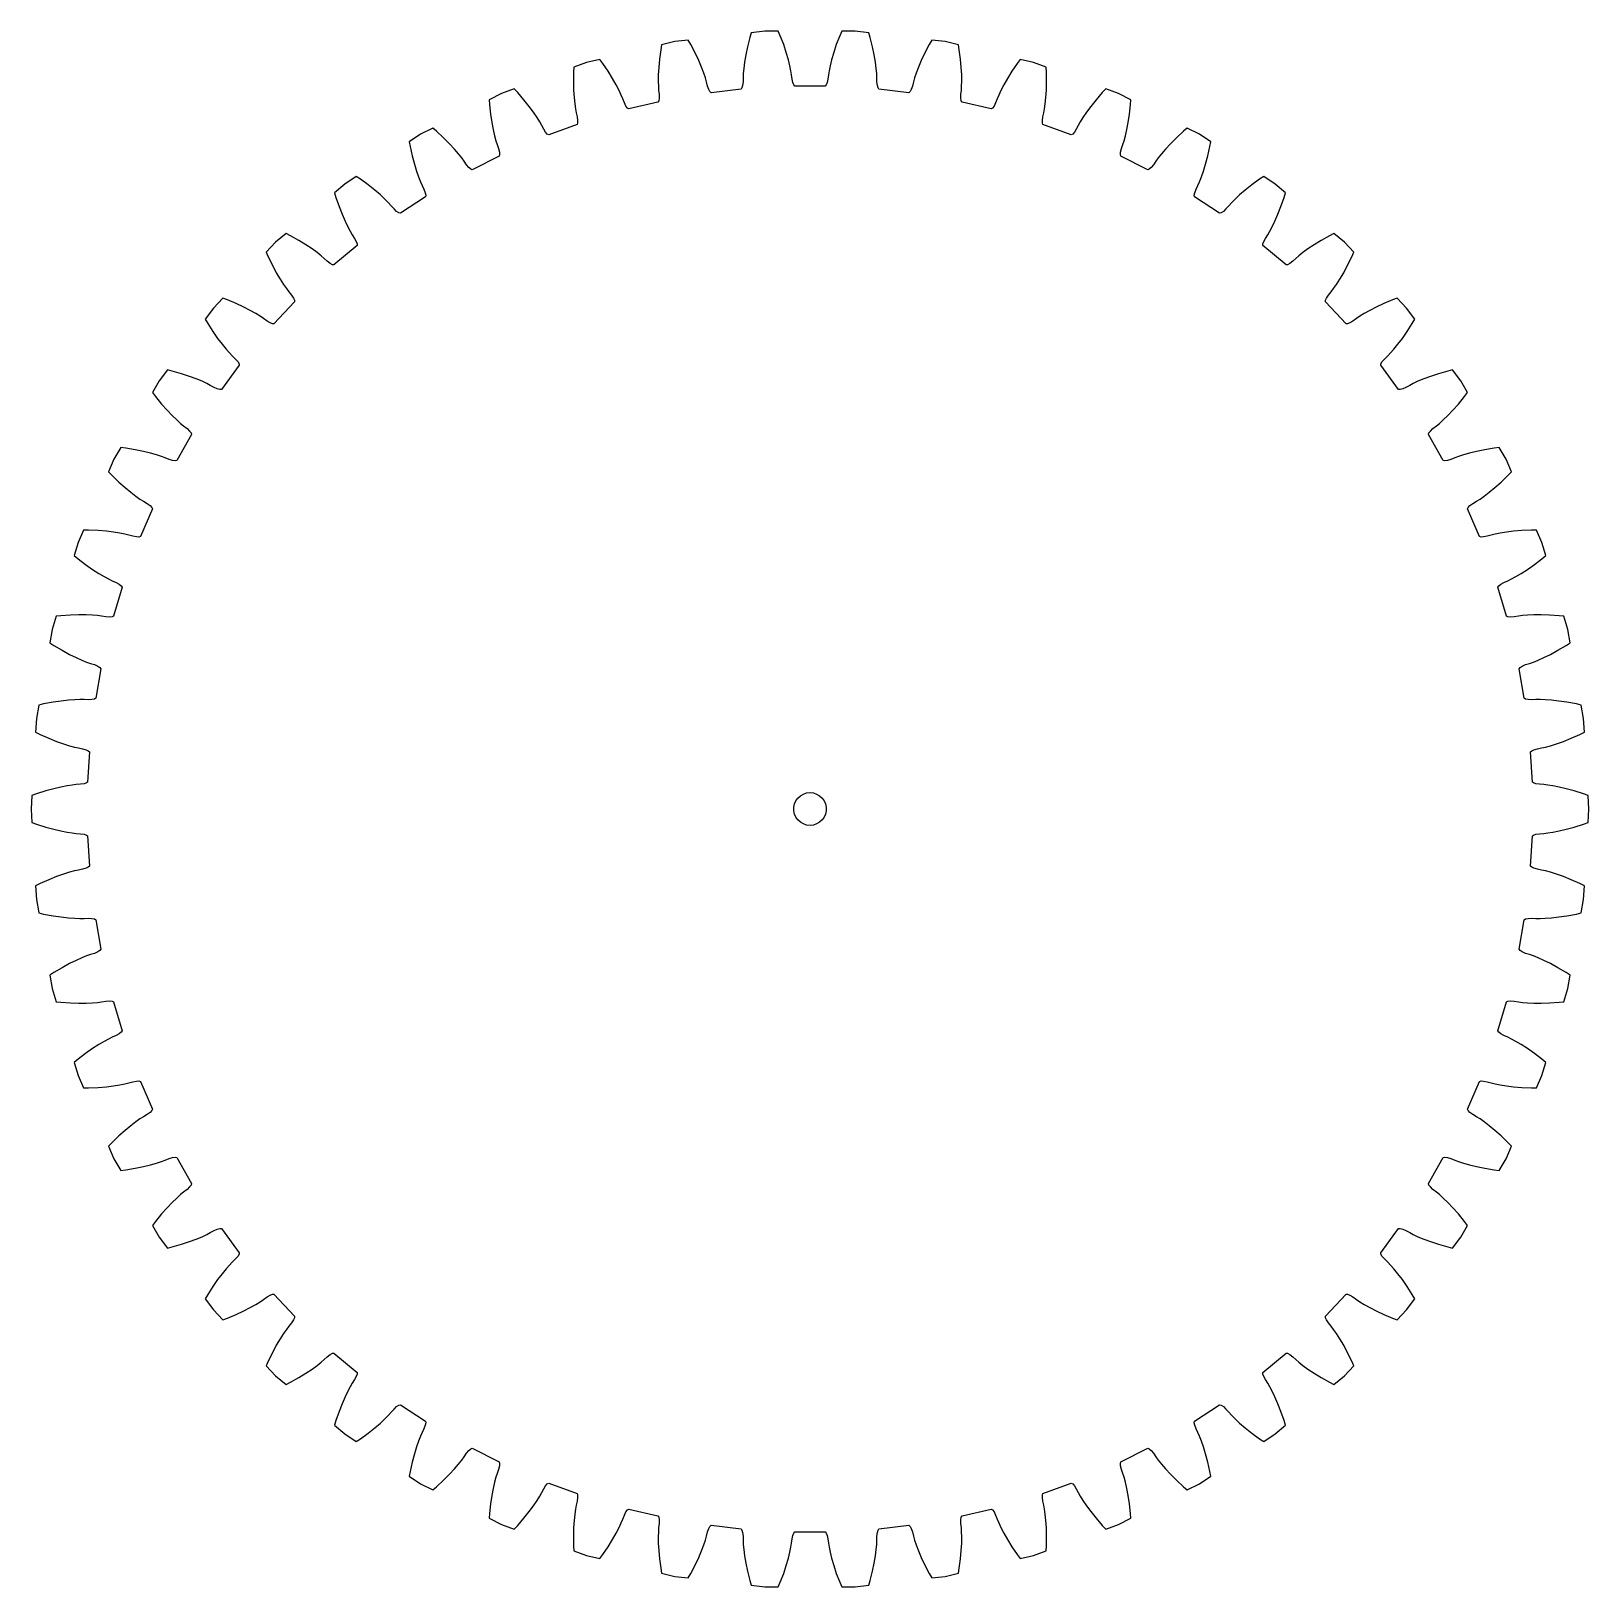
# Model space of a CAD drawing. Header units: metres. Extents: x -71 to 71, y -71 to 71.
import ezdxf

# ---------------------------------------------------------------- set-up
doc = ezdxf.new("R2010")
doc.units = ezdxf.units.M

msp = doc.modelspace()

# ---------------------------------------------------------------- linework, layer by layer
for p, q in [((-13.6, 69.93), (-13.67, 69.48)), ((-12.38, 70.22), (-13.6, 69.93)), ((-11.14, 70.36), (-12.38, 70.22)), ((-10.92, 69.97), (-11.14, 70.36)), ((-10.52, 69.2), (-10.92, 69.97)), ((-5.51, 70.6), (-5.72, 69.76)), ((-5.38, 71.04), (-5.51, 70.6)), ((-4.15, 71.18), (-5.38, 71.04)), ((-2.9, 71.18), (-4.15, 71.18)), ((-2.72, 70.76), (-2.9, 71.18)), ((-2.41, 69.95), (-2.72, 70.76)), ((-2.17, 69.22), (-2.41, 69.95)), ((2.41, 69.95), (2.17, 69.22)), ((2.72, 70.76), (2.41, 69.95)), ((2.9, 71.18), (2.72, 70.76)), ((4.15, 71.18), (2.9, 71.18)), ((5.38, 71.04), (4.15, 71.18)), ((5.51, 70.6), (5.38, 71.04)), ((5.72, 69.76), (5.51, 70.6)), ((10.92, 69.97), (10.52, 69.2)), ((11.14, 70.36), (10.92, 69.97)), ((12.38, 70.22), (11.14, 70.36)), ((13.6, 69.93), (12.38, 70.22)), ((13.67, 69.48), (13.6, 69.93)), ((-19.24, 68.59), (-20.45, 68.31)), ((-18.97, 68.23), (-19.24, 68.59)), ((-13.78, 68.62), (-13.85, 67.85)), ((-13.67, 69.48), (-13.78, 68.62)), ((-10.19, 68.5), (-10.52, 69.2)), ((-9.93, 67.88), (-10.19, 68.5)), ((-5.88, 69), (-5.99, 68.34)), ((-5.72, 69.76), (-5.88, 69)), ((-1.98, 68.57), (-2.17, 69.22)), ((-1.84, 68.02), (-1.98, 68.57)), ((1.98, 68.57), (1.84, 68.02)), ((2.17, 69.22), (1.98, 68.57)), ((5.88, 69), (5.72, 69.76)), ((5.99, 68.34), (5.88, 69)), ((10.19, 68.5), (9.93, 67.88)), ((10.52, 69.2), (10.19, 68.5)), ((13.78, 68.62), (13.67, 69.48)), ((13.85, 67.85), (13.78, 68.62)), ((19.24, 68.59), (18.97, 68.23)), ((20.45, 68.31), (19.24, 68.59)), ((-21.65, 67.43), (-21.66, 66.56)), ((-21.62, 67.88), (-21.65, 67.43)), ((-20.45, 68.31), (-21.62, 67.88)), ((-18.48, 67.51), (-18.97, 68.23)), ((-18.07, 66.85), (-18.48, 67.51)), ((-13.85, 67.85), (-13.89, 67.18)), ((-13.89, 67.18), (-13.89, 66.61)), ((-9.72, 67.34), (-9.93, 67.88)), ((-9.58, 66.9), (-9.72, 67.34)), ((-6.11, 67.3), (-6.13, 66.93)), ((-6.07, 67.77), (-6.11, 67.3)), ((-5.99, 68.34), (-6.07, 67.77)), ((-1.74, 67.56), (-1.84, 68.02)), ((-1.68, 67.19), (-1.74, 67.56)), ((-1.63, 66.8), (-1.68, 67.19)), ((1.68, 67.19), (1.63, 66.8)), ((1.74, 67.56), (1.68, 67.19)), ((1.84, 68.02), (1.74, 67.56)), ((6.07, 67.77), (5.99, 68.34)), ((6.11, 67.3), (6.07, 67.77)), ((6.13, 66.93), (6.11, 67.3)), ((9.72, 67.34), (9.58, 66.9)), ((9.93, 67.88), (9.72, 67.34)), ((13.89, 67.18), (13.85, 67.85)), ((13.89, 66.61), (13.89, 67.18)), ((18.48, 67.51), (18.07, 66.85)), ((18.97, 68.23), (18.48, 67.51)), ((21.62, 67.88), (20.45, 68.31)), ((21.65, 67.43), (21.62, 67.88)), ((21.66, 66.56), (21.65, 67.43)), ((-27.07, 65.9), (-28.24, 65.47)), ((-26.76, 65.57), (-27.07, 65.9)), ((-21.66, 66.56), (-21.64, 65.78)), ((-21.64, 65.78), (-21.59, 65.11)), ((-17.74, 66.27), (-18.07, 66.85)), ((-17.48, 65.76), (-17.74, 66.27)), ((-17.28, 65.33), (-17.48, 65.76)), ((-13.89, 66.61), (-13.88, 66.14)), ((-13.88, 66.14), (-13.86, 65.77)), ((-13.86, 65.77), (-13.82, 65.38)), ((-9.47, 66.54), (-9.58, 66.9)), ((-9.38, 66.16), (-9.47, 66.54)), ((-9.27, 65.85), (-9.38, 66.16)), ((-9.16, 65.65), (-9.27, 65.85)), ((-9.05, 65.55), (-9.16, 65.65)), ((-6.31, 65.87), (-9.05, 65.55)), ((-6.23, 65.99), (-6.31, 65.87)), ((-6.17, 66.21), (-6.23, 65.99)), ((-6.13, 66.54), (-6.17, 66.21)), ((-6.13, 66.93), (-6.13, 66.54)), ((-1.56, 66.48), (-1.63, 66.8)), ((-1.47, 66.27), (-1.56, 66.48)), ((-1.38, 66.16), (-1.47, 66.27)), ((1.38, 66.16), (-1.38, 66.16)), ((1.47, 66.27), (1.38, 66.16)), ((1.56, 66.48), (1.47, 66.27)), ((1.63, 66.8), (1.56, 66.48)), ((6.13, 66.54), (6.13, 66.93)), ((6.17, 66.21), (6.13, 66.54)), ((6.23, 65.99), (6.17, 66.21)), ((6.31, 65.87), (6.23, 65.99)), ((9.05, 65.55), (6.31, 65.87)), ((9.16, 65.65), (9.05, 65.55)), ((9.27, 65.85), (9.16, 65.65)), ((9.38, 66.16), (9.27, 65.85)), ((9.47, 66.54), (9.38, 66.16)), ((9.58, 66.9), (9.47, 66.54)), ((13.82, 65.38), (13.86, 65.77)), ((13.86, 65.77), (13.88, 66.14)), ((13.88, 66.14), (13.89, 66.61)), ((17.48, 65.76), (17.28, 65.33)), ((17.74, 66.27), (17.48, 65.76)), ((18.07, 66.85), (17.74, 66.27)), ((21.59, 65.11), (21.64, 65.78)), ((21.64, 65.78), (21.66, 66.56)), ((27.07, 65.9), (26.76, 65.57)), ((28.24, 65.47), (27.07, 65.9)), ((-28.24, 65.47), (-29.36, 64.91)), ((-29.36, 64.91), (-29.33, 64.46)), ((-29.33, 64.46), (-29.24, 63.59)), ((-26.19, 64.9), (-26.76, 65.57)), ((-25.71, 64.3), (-26.19, 64.9)), ((-25.31, 63.76), (-25.71, 64.3)), ((-21.59, 65.11), (-21.53, 64.54)), ((-21.53, 64.54), (-21.47, 64.08)), ((-17.13, 64.99), (-17.28, 65.33)), ((-16.99, 64.62), (-17.13, 64.99)), ((-16.85, 64.33), (-16.99, 64.62)), ((-16.72, 64.14), (-16.85, 64.33)), ((-13.92, 64.69), (-16.6, 64.06)), ((-13.85, 64.82), (-13.92, 64.69)), ((-13.81, 65.05), (-13.85, 64.82)), ((-13.82, 65.38), (-13.81, 65.05)), ((13.81, 65.05), (13.82, 65.38)), ((13.85, 64.82), (13.81, 65.05)), ((13.92, 64.69), (13.85, 64.82)), ((16.6, 64.06), (13.92, 64.69)), ((16.85, 64.33), (16.72, 64.14)), ((16.99, 64.62), (16.85, 64.33)), ((17.13, 64.99), (16.99, 64.62)), ((17.28, 65.33), (17.13, 64.99)), ((21.47, 64.08), (21.53, 64.54)), ((21.53, 64.54), (21.59, 65.11)), ((25.71, 64.3), (25.31, 63.76)), ((26.19, 64.9), (25.71, 64.3)), ((26.76, 65.57), (26.19, 64.9)), ((29.36, 64.91), (28.24, 65.47)), ((29.24, 63.59), (29.33, 64.46)), ((29.33, 64.46), (29.36, 64.91)), ((-29.24, 63.59), (-29.13, 62.83)), ((-29.13, 62.83), (-29.01, 62.17)), ((-24.99, 63.29), (-25.31, 63.76)), ((-24.74, 62.88), (-24.99, 63.29)), ((-24.56, 62.56), (-24.74, 62.88)), ((-21.47, 64.08), (-21.4, 63.71)), ((-21.4, 63.71), (-21.31, 63.33)), ((-21.28, 62.77), (-21.33, 62.64)), ((-21.31, 63.33), (-21.27, 63)), ((-21.27, 63), (-21.28, 62.77)), ((-16.6, 64.06), (-16.72, 64.14)), ((16.72, 64.14), (16.6, 64.06)), ((21.27, 63), (21.31, 63.33)), ((21.28, 62.77), (21.27, 63)), ((21.33, 62.64), (21.28, 62.77)), ((21.31, 63.33), (21.4, 63.71)), ((21.4, 63.71), (21.47, 64.08)), ((24.74, 62.88), (24.56, 62.56)), ((24.99, 63.29), (24.74, 62.88)), ((25.31, 63.76), (24.99, 63.29)), ((29.01, 62.17), (29.13, 62.83)), ((29.13, 62.83), (29.24, 63.59)), ((-35.65, 61.75), (-36.69, 61.06)), ((-34.54, 62.31), (-35.65, 61.75)), ((-34.19, 62.02), (-34.54, 62.31)), ((-33.55, 61.43), (-34.19, 62.02)), ((-33, 60.88), (-33.55, 61.43)), ((-29.01, 62.17), (-28.88, 61.61)), ((-28.88, 61.61), (-28.76, 61.15)), ((-24.38, 62.21), (-24.56, 62.56)), ((-24.21, 61.94), (-24.38, 62.21)), ((-24.05, 61.77), (-24.21, 61.94)), ((-23.92, 61.7), (-24.05, 61.77)), ((-21.33, 62.64), (-23.92, 61.7)), ((23.92, 61.7), (21.33, 62.64)), ((24.05, 61.77), (23.92, 61.7)), ((24.21, 61.94), (24.05, 61.77)), ((24.38, 62.21), (24.21, 61.94)), ((24.56, 62.56), (24.38, 62.21)), ((28.76, 61.15), (28.88, 61.61)), ((28.88, 61.61), (29.01, 62.17)), ((33.55, 61.43), (33, 60.88)), ((34.19, 62.02), (33.55, 61.43)), ((34.54, 62.31), (34.19, 62.02)), ((35.65, 61.75), (34.54, 62.31)), ((36.69, 61.06), (35.65, 61.75)), ((-36.69, 61.06), (-36.61, 60.62)), ((-36.61, 60.62), (-36.42, 59.77)), ((-32.54, 60.39), (-33, 60.88)), ((-32.17, 59.96), (-32.54, 60.39)), ((-31.88, 59.59), (-32.17, 59.96)), ((-28.76, 61.15), (-28.65, 60.8)), ((-28.65, 60.8), (-28.52, 60.43)), ((-28.52, 60.43), (-28.44, 60.11)), ((-28.44, 60.11), (-28.42, 59.88)), ((28.42, 59.88), (28.44, 60.11)), ((28.44, 60.11), (28.52, 60.43)), ((28.52, 60.43), (28.65, 60.8)), ((28.65, 60.8), (28.76, 61.15)), ((32.17, 59.96), (31.88, 59.59)), ((32.54, 60.39), (32.17, 59.96)), ((33, 60.88), (32.54, 60.39)), ((36.42, 59.77), (36.61, 60.62)), ((36.61, 60.62), (36.69, 61.06)), ((-36.42, 59.77), (-36.22, 59.02)), ((-36.22, 59.02), (-36.03, 58.38)), ((-31.66, 59.29), (-31.88, 59.59)), ((-31.44, 58.96), (-31.66, 59.29)), ((-31.23, 58.71), (-31.44, 58.96)), ((-31.06, 58.56), (-31.23, 58.71)), ((-30.92, 58.5), (-31.06, 58.56)), ((-28.46, 59.74), (-30.92, 58.5)), ((-28.42, 59.88), (-28.46, 59.74)), ((28.46, 59.74), (28.42, 59.88)), ((30.92, 58.5), (28.46, 59.74)), ((31.06, 58.56), (30.92, 58.5)), ((31.23, 58.71), (31.06, 58.56)), ((31.44, 58.96), (31.23, 58.71)), ((31.66, 59.29), (31.44, 58.96)), ((31.88, 59.59), (31.66, 59.29)), ((36.03, 58.38), (36.22, 59.02)), ((36.22, 59.02), (36.42, 59.77)), ((-42.58, 57.19), (-43.53, 56.39)), ((-41.54, 57.88), (-42.58, 57.19)), ((-41.16, 57.63), (-41.54, 57.88)), ((-40.45, 57.11), (-41.16, 57.63)), ((-39.85, 56.64), (-40.45, 57.11)), ((-36.03, 58.38), (-35.84, 57.84)), ((-35.84, 57.84), (-35.66, 57.4)), ((-35.66, 57.4), (-35.52, 57.06)), ((-35.52, 57.06), (-35.34, 56.71)), ((35.34, 56.71), (35.52, 57.06)), ((35.52, 57.06), (35.66, 57.4)), ((35.66, 57.4), (35.84, 57.84)), ((35.84, 57.84), (36.03, 58.38)), ((40.45, 57.11), (39.85, 56.64)), ((41.16, 57.63), (40.45, 57.11)), ((41.54, 57.88), (41.16, 57.63)), ((42.58, 57.19), (41.54, 57.88)), ((43.53, 56.39), (42.58, 57.19)), ((-43.53, 56.39), (-43.4, 55.96)), ((-43.4, 55.96), (-43.11, 55.13)), ((-39.33, 56.2), (-39.85, 56.64)), ((-38.91, 55.82), (-39.33, 56.2)), ((-38.58, 55.48), (-38.91, 55.82)), ((-35.21, 56.03), (-37.5, 54.52)), ((-35.34, 56.71), (-35.23, 56.4)), ((-35.23, 56.4), (-35.18, 56.17)), ((-35.18, 56.17), (-35.21, 56.03)), ((35.18, 56.17), (35.23, 56.4)), ((35.21, 56.03), (35.18, 56.17)), ((37.5, 54.52), (35.21, 56.03)), ((35.23, 56.4), (35.34, 56.71)), ((38.91, 55.82), (38.58, 55.48)), ((39.33, 56.2), (38.91, 55.82)), ((39.85, 56.64), (39.33, 56.2)), ((43.11, 55.13), (43.4, 55.96)), ((43.4, 55.96), (43.53, 56.39)), ((-43.11, 55.13), (-42.83, 54.42)), ((-42.83, 54.42), (-42.56, 53.8)), ((-38.33, 55.21), (-38.58, 55.48)), ((-38.07, 54.91), (-38.33, 55.21)), ((-37.84, 54.68), (-38.07, 54.91)), ((-37.64, 54.55), (-37.84, 54.68)), ((-37.5, 54.52), (-37.64, 54.55)), ((37.64, 54.55), (37.5, 54.52)), ((37.84, 54.68), (37.64, 54.55)), ((38.07, 54.91), (37.84, 54.68)), ((38.33, 55.21), (38.07, 54.91)), ((38.58, 55.48), (38.33, 55.21)), ((42.56, 53.8), (42.83, 54.42)), ((42.83, 54.42), (43.11, 55.13)), ((-42.56, 53.8), (-42.31, 53.29)), ((-42.31, 53.29), (-42.09, 52.87)), ((-42.09, 52.87), (-41.9, 52.55)), ((41.9, 52.55), (42.09, 52.87)), ((42.09, 52.87), (42.31, 53.29)), ((42.31, 53.29), (42.56, 53.8)), ((-48.93, 51.86), (-49.79, 50.96)), ((-47.97, 52.66), (-48.93, 51.86)), ((-47.57, 52.46), (-47.97, 52.66)), ((-46.81, 52.03), (-47.57, 52.46)), ((-46.15, 51.63), (-46.81, 52.03)), ((-45.59, 51.26), (-46.15, 51.63)), ((-41.47, 51.56), (-43.58, 49.8)), ((-41.9, 52.55), (-41.69, 52.22)), ((-41.69, 52.22), (-41.54, 51.93)), ((-41.54, 51.93), (-41.47, 51.71)), ((-41.47, 51.71), (-41.47, 51.56)), ((41.47, 51.71), (41.54, 51.93)), ((41.47, 51.56), (41.47, 51.71)), ((43.58, 49.8), (41.47, 51.56)), ((41.54, 51.93), (41.69, 52.22)), ((41.69, 52.22), (41.9, 52.55)), ((46.15, 51.63), (45.59, 51.26)), ((46.81, 52.03), (46.15, 51.63)), ((47.57, 52.46), (46.81, 52.03)), ((47.97, 52.66), (47.57, 52.46)), ((48.93, 51.86), (47.97, 52.66)), ((49.79, 50.96), (48.93, 51.86)), ((-49.79, 50.96), (-49.6, 50.54)), ((-49.6, 50.54), (-49.22, 49.76)), ((-45.13, 50.92), (-45.59, 51.26)), ((-44.76, 50.63), (-45.13, 50.92)), ((-44.48, 50.39), (-44.76, 50.63)), ((-44.19, 50.12), (-44.48, 50.39)), ((-43.93, 49.92), (-44.19, 50.12)), ((-43.72, 49.81), (-43.93, 49.92)), ((43.93, 49.92), (43.72, 49.81)), ((44.19, 50.12), (43.93, 49.92)), ((44.48, 50.39), (44.19, 50.12)), ((44.76, 50.63), (44.48, 50.39)), ((45.13, 50.92), (44.76, 50.63)), ((45.59, 51.26), (45.13, 50.92)), ((49.22, 49.76), (49.6, 50.54)), ((49.6, 50.54), (49.79, 50.96)), ((-49.22, 49.76), (-48.86, 49.08)), ((-48.86, 49.08), (-48.52, 48.5)), ((-48.52, 48.5), (-48.21, 48.01)), ((-43.58, 49.8), (-43.72, 49.81)), ((43.72, 49.81), (43.58, 49.8)), ((48.21, 48.01), (48.52, 48.5)), ((48.52, 48.5), (48.86, 49.08)), ((48.86, 49.08), (49.22, 49.76)), ((-48.21, 48.01), (-47.94, 47.63)), ((-47.94, 47.63), (-47.72, 47.33)), ((-47.72, 47.33), (-47.47, 47.03)), ((47.47, 47.03), (47.72, 47.33)), ((47.72, 47.33), (47.94, 47.63)), ((47.94, 47.63), (48.21, 48.01)), ((-54.62, 45.83), (-55.37, 44.83)), ((-53.76, 46.74), (-54.62, 45.83)), ((-53.34, 46.58), (-53.76, 46.74)), ((-52.53, 46.25), (-53.34, 46.58)), ((-51.83, 45.92), (-52.53, 46.25)), ((-51.24, 45.62), (-51.83, 45.92)), ((-47.18, 46.4), (-49.07, 44.4)), ((-47.47, 47.03), (-47.28, 46.76)), ((-47.28, 46.76), (-47.19, 46.55)), ((-47.19, 46.55), (-47.18, 46.4)), ((47.18, 46.4), (47.19, 46.55)), ((49.07, 44.4), (47.18, 46.4)), ((47.19, 46.55), (47.28, 46.76)), ((47.28, 46.76), (47.47, 47.03)), ((51.83, 45.92), (51.24, 45.62)), ((52.53, 46.25), (51.83, 45.92)), ((53.34, 46.58), (52.53, 46.25)), ((53.76, 46.74), (53.34, 46.58)), ((54.62, 45.83), (53.76, 46.74)), ((55.37, 44.83), (54.62, 45.83)), ((-55.37, 44.83), (-55.14, 44.44)), ((-55.14, 44.44), (-54.67, 43.71)), ((-50.74, 45.34), (-51.24, 45.62)), ((-50.34, 45.09), (-50.74, 45.34)), ((-50.03, 44.88), (-50.34, 45.09)), ((-49.71, 44.65), (-50.03, 44.88)), ((-49.43, 44.48), (-49.71, 44.65)), ((-49.21, 44.4), (-49.43, 44.48)), ((-49.07, 44.4), (-49.21, 44.4)), ((49.21, 44.4), (49.07, 44.4)), ((49.43, 44.48), (49.21, 44.4)), ((49.71, 44.65), (49.43, 44.48)), ((50.03, 44.88), (49.71, 44.65)), ((50.34, 45.09), (50.03, 44.88)), ((50.74, 45.34), (50.34, 45.09)), ((51.24, 45.62), (50.74, 45.34)), ((54.67, 43.71), (55.14, 44.44)), ((55.14, 44.44), (55.37, 44.83)), ((-54.67, 43.71), (-54.23, 43.07)), ((-54.23, 43.07), (-53.82, 42.54)), ((53.82, 42.54), (54.23, 43.07)), ((54.23, 43.07), (54.67, 43.71)), ((-53.82, 42.54), (-53.46, 42.09)), ((-53.46, 42.09), (-53.15, 41.74)), ((-53.15, 41.74), (-52.89, 41.47)), ((-52.89, 41.47), (-52.61, 41.2)), ((52.61, 41.2), (52.89, 41.47)), ((52.89, 41.47), (53.15, 41.74)), ((53.15, 41.74), (53.46, 42.09)), ((53.46, 42.09), (53.82, 42.54)), ((-58.83, 40.18), (-59.57, 39.18)), ((-58.39, 40.07), (-58.83, 40.18)), ((-57.55, 39.83), (-58.39, 40.07)), ((-52.25, 40.61), (-53.89, 38.4)), ((-52.61, 41.2), (-52.39, 40.95)), ((-52.39, 40.95), (-52.27, 40.75)), ((-52.27, 40.75), (-52.25, 40.61)), ((52.25, 40.61), (52.27, 40.75)), ((53.89, 38.4), (52.25, 40.61)), ((52.27, 40.75), (52.39, 40.95)), ((52.39, 40.95), (52.61, 41.2)), ((58.39, 40.07), (57.55, 39.83)), ((58.83, 40.18), (58.39, 40.07)), ((59.57, 39.18), (58.83, 40.18)), ((-59.57, 39.18), (-60.2, 38.1)), ((-56.81, 39.59), (-57.55, 39.83)), ((-56.18, 39.36), (-56.81, 39.59)), ((-55.66, 39.14), (-56.18, 39.36)), ((-55.23, 38.94), (-55.66, 39.14)), ((-54.9, 38.77), (-55.23, 38.94)), ((-54.56, 38.58), (-54.9, 38.77)), ((-54.26, 38.45), (-54.56, 38.58)), ((54.56, 38.58), (54.26, 38.45)), ((54.9, 38.77), (54.56, 38.58)), ((55.23, 38.94), (54.9, 38.77)), ((55.66, 39.14), (55.23, 38.94)), ((56.18, 39.36), (55.66, 39.14)), ((56.81, 39.59), (56.18, 39.36)), ((57.55, 39.83), (56.81, 39.59)), ((60.2, 38.1), (59.57, 39.18)), ((-60.2, 38.1), (-59.92, 37.74)), ((-59.92, 37.74), (-59.37, 37.06)), ((-54.03, 38.39), (-54.26, 38.45)), ((-53.89, 38.4), (-54.03, 38.39)), ((54.03, 38.39), (53.89, 38.4)), ((54.26, 38.45), (54.03, 38.39)), ((59.37, 37.06), (59.92, 37.74)), ((59.92, 37.74), (60.2, 38.1)), ((-59.37, 37.06), (-58.86, 36.49)), ((-58.86, 36.49), (-58.39, 36)), ((-58.39, 36), (-57.98, 35.6)), ((57.98, 35.6), (58.39, 36)), ((58.39, 36), (58.86, 36.49)), ((58.86, 36.49), (59.37, 37.06)), ((-57.98, 35.6), (-57.63, 35.29)), ((-56.61, 34.27), (-57.98, 31.89)), ((-57.63, 35.29), (-57.35, 35.05)), ((-57.35, 35.05), (-57.03, 34.81)), ((-57.03, 34.81), (-56.79, 34.59)), ((-56.79, 34.59), (-56.65, 34.41)), ((-56.65, 34.41), (-56.61, 34.27)), ((56.61, 34.27), (56.65, 34.41)), ((57.98, 31.89), (56.61, 34.27)), ((56.65, 34.41), (56.79, 34.59)), ((56.79, 34.59), (57.03, 34.81)), ((57.03, 34.81), (57.35, 35.05)), ((57.35, 35.05), (57.63, 35.29)), ((57.63, 35.29), (57.98, 35.6)), ((-63.09, 33.08), (-63.72, 32)), ((-62.64, 33.02), (-63.09, 33.08)), ((-61.78, 32.88), (-62.64, 33.02)), ((-61.03, 32.73), (-61.78, 32.88)), ((61.78, 32.88), (61.03, 32.73)), ((62.64, 33.02), (61.78, 32.88)), ((63.09, 33.08), (62.64, 33.02)), ((63.72, 32), (63.09, 33.08)), ((-63.72, 32), (-64.21, 30.85)), ((-60.37, 32.57), (-61.03, 32.73)), ((-59.82, 32.41), (-60.37, 32.57)), ((-59.38, 32.27), (-59.82, 32.41)), ((-59.03, 32.14), (-59.38, 32.27)), ((-58.67, 31.99), (-59.03, 32.14)), ((-58.35, 31.89), (-58.67, 31.99)), ((-58.12, 31.86), (-58.35, 31.89)), ((-57.98, 31.89), (-58.12, 31.86)), ((58.12, 31.86), (57.98, 31.89)), ((58.35, 31.89), (58.12, 31.86)), ((58.67, 31.99), (58.35, 31.89)), ((59.03, 32.14), (58.67, 31.99)), ((59.38, 32.27), (59.03, 32.14)), ((59.82, 32.41), (59.38, 32.27)), ((60.37, 32.57), (59.82, 32.41)), ((61.03, 32.73), (60.37, 32.57)), ((64.21, 30.85), (63.72, 32)), ((-64.21, 30.85), (-63.9, 30.53)), ((-63.9, 30.53), (-63.27, 29.92)), ((63.27, 29.92), (63.9, 30.53)), ((63.9, 30.53), (64.21, 30.85)), ((-63.27, 29.92), (-62.7, 29.41)), ((-62.7, 29.41), (-62.18, 28.98)), ((-62.18, 28.98), (-61.72, 28.63)), ((-61.72, 28.63), (-61.34, 28.36)), ((61.34, 28.36), (61.72, 28.63)), ((61.72, 28.63), (62.18, 28.98)), ((62.18, 28.98), (62.7, 29.41)), ((62.7, 29.41), (63.27, 29.92)), ((-61.34, 28.36), (-61.03, 28.16)), ((-60.2, 27.47), (-61.29, 24.94)), ((-61.03, 28.16), (-60.69, 27.96)), ((-60.69, 27.96), (-60.42, 27.77)), ((-60.42, 27.77), (-60.26, 27.6)), ((-60.26, 27.6), (-60.2, 27.47)), ((60.2, 27.47), (60.26, 27.6)), ((61.29, 24.94), (60.2, 27.47)), ((60.26, 27.6), (60.42, 27.77)), ((60.42, 27.77), (60.69, 27.96)), ((60.69, 27.96), (61.03, 28.16)), ((61.03, 28.16), (61.34, 28.36)), ((-67, 24.39), (-67.36, 23.19)), ((-66.51, 25.53), (-67, 24.39)), ((-66.06, 25.53), (-66.51, 25.53)), ((-65.18, 25.49), (-66.06, 25.53)), ((-64.41, 25.42), (-65.18, 25.49)), ((-63.75, 25.34), (-64.41, 25.42)), ((-63.18, 25.25), (-63.75, 25.34)), ((-62.72, 25.16), (-63.18, 25.25)), ((-62.36, 25.07), (-62.72, 25.16)), ((-61.98, 24.96), (-62.36, 25.07)), ((-61.66, 24.9), (-61.98, 24.96)), ((-61.43, 24.89), (-61.66, 24.9)), ((-61.29, 24.94), (-61.43, 24.89)), ((61.43, 24.89), (61.29, 24.94)), ((61.66, 24.9), (61.43, 24.89)), ((61.98, 24.96), (61.66, 24.9)), ((62.36, 25.07), (61.98, 24.96)), ((62.72, 25.16), (62.36, 25.07)), ((63.18, 25.25), (62.72, 25.16)), ((63.75, 25.34), (63.18, 25.25)), ((64.41, 25.42), (63.75, 25.34)), ((65.18, 25.49), (64.41, 25.42)), ((66.06, 25.53), (65.18, 25.49)), ((66.51, 25.53), (66.06, 25.53)), ((67, 24.39), (66.51, 25.53)), ((67.36, 23.19), (67, 24.39)), ((-67.36, 23.19), (-67.01, 22.9)), ((-67.01, 22.9), (-66.32, 22.37)), ((66.32, 22.37), (67.01, 22.9)), ((67.01, 22.9), (67.36, 23.19)), ((-66.32, 22.37), (-65.69, 21.93)), ((-65.69, 21.93), (-65.12, 21.56)), ((-65.12, 21.56), (-64.63, 21.27)), ((64.63, 21.27), (65.12, 21.56)), ((65.12, 21.56), (65.69, 21.93)), ((65.69, 21.93), (66.32, 22.37)), ((-64.63, 21.27), (-64.22, 21.05)), ((-64.22, 21.05), (-63.88, 20.88)), ((-63.88, 20.88), (-63.53, 20.72)), ((-62.98, 20.29), (-63.77, 17.66)), ((-63.53, 20.72), (-63.24, 20.56)), ((-63.24, 20.56), (-63.06, 20.42)), ((-63.06, 20.42), (-62.98, 20.29)), ((62.98, 20.29), (63.06, 20.42)), ((63.77, 17.66), (62.98, 20.29)), ((63.06, 20.42), (63.24, 20.56)), ((63.24, 20.56), (63.53, 20.72)), ((63.53, 20.72), (63.88, 20.88)), ((63.88, 20.88), (64.22, 21.05)), ((64.22, 21.05), (64.63, 21.27)), ((-69.02, 17.64), (-69.38, 16.44)), ((-68.57, 17.69), (-69.02, 17.64)), ((-67.7, 17.75), (-68.57, 17.69)), ((-66.93, 17.77), (-67.7, 17.75)), ((-66.26, 17.77), (-66.93, 17.77)), ((-65.69, 17.74), (-66.26, 17.77)), ((-65.22, 17.7), (-65.69, 17.74)), ((-64.85, 17.66), (-65.22, 17.7)), ((-64.46, 17.6), (-64.85, 17.66)), ((-64.13, 17.57), (-64.46, 17.6)), ((-63.9, 17.59), (-64.13, 17.57)), ((-63.77, 17.66), (-63.9, 17.59)), ((63.9, 17.59), (63.77, 17.66)), ((64.13, 17.57), (63.9, 17.59)), ((64.46, 17.6), (64.13, 17.57)), ((64.85, 17.66), (64.46, 17.6)), ((65.22, 17.7), (64.85, 17.66)), ((65.69, 17.74), (65.22, 17.7)), ((66.26, 17.77), (65.69, 17.74)), ((66.93, 17.77), (66.26, 17.77)), ((67.7, 17.75), (66.93, 17.77)), ((68.57, 17.69), (67.7, 17.75)), ((69.02, 17.64), (68.57, 17.69)), ((69.38, 16.44), (69.02, 17.64)), ((-69.38, 16.44), (-69.6, 15.21)), ((69.6, 15.21), (69.38, 16.44)), ((-69.6, 15.21), (-69.22, 14.97)), ((-69.22, 14.97), (-68.47, 14.52)), ((-68.47, 14.52), (-67.79, 14.15)), ((67.79, 14.15), (68.47, 14.52)), ((68.47, 14.52), (69.22, 14.97)), ((69.22, 14.97), (69.6, 15.21)), ((-67.79, 14.15), (-67.19, 13.86)), ((-67.19, 13.86), (-66.66, 13.62)), ((-66.66, 13.62), (-66.23, 13.45)), ((-66.23, 13.45), (-65.88, 13.32)), ((-65.88, 13.32), (-65.5, 13.21)), ((-65.5, 13.21), (-65.2, 13.08)), ((-64.91, 12.84), (-65.39, 10.13)), ((-65.2, 13.08), (-65, 12.96)), ((-65, 12.96), (-64.91, 12.84)), ((64.91, 12.84), (65, 12.96)), ((65.39, 10.13), (64.91, 12.84)), ((65, 12.96), (65.2, 13.08)), ((65.2, 13.08), (65.5, 13.21)), ((65.5, 13.21), (65.88, 13.32)), ((65.88, 13.32), (66.23, 13.45)), ((66.23, 13.45), (66.66, 13.62)), ((66.66, 13.62), (67.19, 13.86)), ((67.19, 13.86), (67.79, 14.15)), ((-67.3, 10), (-67.87, 9.96)), ((-66.83, 10.01), (-67.3, 10)), ((-66.46, 10.01), (-66.83, 10.01)), ((-66.07, 9.99), (-66.46, 10.01)), ((-65.74, 10.01), (-66.07, 9.99)), ((-65.51, 10.06), (-65.74, 10.01)), ((-65.39, 10.13), (-65.51, 10.06)), ((65.51, 10.06), (65.39, 10.13)), ((65.74, 10.01), (65.51, 10.06)), ((66.07, 9.99), (65.74, 10.01)), ((66.46, 10.01), (66.07, 9.99)), ((66.83, 10.01), (66.46, 10.01)), ((67.3, 10), (66.83, 10.01)), ((67.87, 9.96), (67.3, 10)), ((-70.6, 9.51), (-70.82, 8.28)), ((-70.16, 9.61), (-70.6, 9.51)), ((-69.3, 9.77), (-70.16, 9.61)), ((-68.54, 9.88), (-69.3, 9.77)), ((-67.87, 9.96), (-68.54, 9.88)), ((68.54, 9.88), (67.87, 9.96)), ((69.3, 9.77), (68.54, 9.88)), ((70.16, 9.61), (69.3, 9.77)), ((70.6, 9.51), (70.16, 9.61)), ((70.82, 8.28), (70.6, 9.51)), ((-70.82, 8.28), (-70.89, 7.03)), ((70.89, 7.03), (70.82, 8.28)), ((-70.89, 7.03), (-70.49, 6.83)), ((-70.49, 6.83), (-69.69, 6.48)), ((-69.69, 6.48), (-68.97, 6.19)), ((-68.97, 6.19), (-68.34, 5.96)), ((-68.34, 5.96), (-67.79, 5.79)), ((-67.79, 5.79), (-67.34, 5.67)), ((67.34, 5.67), (67.79, 5.79)), ((67.79, 5.79), (68.34, 5.96)), ((68.34, 5.96), (68.97, 6.19)), ((68.97, 6.19), (69.69, 6.48)), ((69.69, 6.48), (70.49, 6.83)), ((70.49, 6.83), (70.89, 7.03)), ((-67.34, 5.67), (-66.98, 5.59)), ((-66.98, 5.59), (-66.59, 5.51)), ((-66.59, 5.51), (-66.28, 5.42)), ((-66.28, 5.42), (-66.07, 5.32)), ((-65.97, 5.22), (-66.13, 2.47)), ((-66.07, 5.32), (-65.97, 5.22)), ((65.97, 5.22), (66.07, 5.32)), ((66.13, 2.47), (65.97, 5.22)), ((66.07, 5.32), (66.28, 5.42)), ((66.28, 5.42), (66.59, 5.51)), ((66.59, 5.51), (66.98, 5.59)), ((66.98, 5.59), (67.34, 5.67)), ((-69.97, 1.66), (-70.8, 1.4)), ((-69.22, 1.86), (-69.97, 1.66)), ((-68.57, 2.01), (-69.22, 1.86)), ((-68.01, 2.12), (-68.57, 2.01)), ((-67.54, 2.19), (-68.01, 2.12)), ((-67.17, 2.23), (-67.54, 2.19)), ((-66.78, 2.26), (-67.17, 2.23)), ((-66.46, 2.31), (-66.78, 2.26)), ((-66.24, 2.38), (-66.46, 2.31)), ((-66.13, 2.47), (-66.24, 2.38)), ((-0.61, 1.37), (-0.31, 1.47)), ((-0.31, 1.47), (0, 1.5)), ((0, 1.5), (0.31, 1.47)), ((0.31, 1.47), (0.61, 1.37)), ((66.24, 2.38), (66.13, 2.47)), ((66.46, 2.31), (66.24, 2.38)), ((66.78, 2.26), (66.46, 2.31)), ((67.17, 2.23), (66.78, 2.26)), ((67.54, 2.19), (67.17, 2.23)), ((68.01, 2.12), (67.54, 2.19)), ((68.57, 2.01), (68.01, 2.12)), ((69.22, 1.86), (68.57, 2.01)), ((69.97, 1.66), (69.22, 1.86)), ((70.8, 1.4), (69.97, 1.66)), ((-71.23, 1.25), (-71.3, 0)), ((-71.3, 0), (-71.23, -1.25)), ((-70.8, 1.4), (-71.23, 1.25)), ((-1.49, 0.16), (-1.43, 0.46)), ((-1.49, -0.16), (-1.49, 0.16)), ((-1.43, 0.46), (-1.3, 0.75)), ((-1.3, 0.75), (-1.11, 1)), ((-1.11, 1), (-0.88, 1.21)), ((-0.88, 1.21), (-0.61, 1.37)), ((0.61, 1.37), (0.88, 1.21)), ((0.88, 1.21), (1.11, 1)), ((1.11, 1), (1.3, 0.75)), ((1.3, 0.75), (1.43, 0.46)), ((1.43, 0.46), (1.49, 0.16)), ((1.49, 0.16), (1.49, -0.16)), ((71.23, 1.25), (70.8, 1.4)), ((71.3, 0), (71.23, 1.25)), ((-71.23, -1.25), (-70.8, -1.4)), ((-70.8, -1.4), (-69.97, -1.66)), ((-1.43, -0.46), (-1.49, -0.16)), ((-1.3, -0.75), (-1.43, -0.46)), ((-1.11, -1), (-1.3, -0.75)), ((-0.88, -1.21), (-1.11, -1)), ((-0.61, -1.37), (-0.88, -1.21)), ((-0.31, -1.47), (-0.61, -1.37)), ((0.61, -1.37), (0.31, -1.47)), ((0.88, -1.21), (0.61, -1.37)), ((1.11, -1), (0.88, -1.21)), ((1.3, -0.75), (1.11, -1)), ((1.43, -0.46), (1.3, -0.75)), ((1.49, -0.16), (1.43, -0.46)), ((69.97, -1.66), (70.8, -1.4)), ((70.8, -1.4), (71.23, -1.25)), ((71.23, -1.25), (71.3, 0)), ((-69.97, -1.66), (-69.22, -1.86)), ((-69.22, -1.86), (-68.57, -2.01)), ((-68.57, -2.01), (-68.01, -2.12)), ((-68.01, -2.12), (-67.54, -2.19)), ((-67.54, -2.19), (-67.17, -2.23)), ((-67.17, -2.23), (-66.78, -2.26)), ((-66.78, -2.26), (-66.46, -2.31)), ((-66.46, -2.31), (-66.24, -2.38)), ((-66.24, -2.38), (-66.13, -2.47)), ((-66.13, -2.47), (-65.97, -5.22)), ((0, -1.5), (-0.31, -1.47)), ((0.31, -1.47), (0, -1.5)), ((65.97, -5.22), (66.13, -2.47)), ((66.13, -2.47), (66.24, -2.38)), ((66.24, -2.38), (66.46, -2.31)), ((66.46, -2.31), (66.78, -2.26)), ((66.78, -2.26), (67.17, -2.23)), ((67.17, -2.23), (67.54, -2.19)), ((67.54, -2.19), (68.01, -2.12)), ((68.01, -2.12), (68.57, -2.01)), ((68.57, -2.01), (69.22, -1.86)), ((69.22, -1.86), (69.97, -1.66)), ((-67.34, -5.67), (-67.79, -5.79)), ((-66.98, -5.59), (-67.34, -5.67)), ((-66.59, -5.51), (-66.98, -5.59)), ((-66.28, -5.42), (-66.59, -5.51)), ((-66.07, -5.32), (-66.28, -5.42)), ((-65.97, -5.22), (-66.07, -5.32)), ((66.07, -5.32), (65.97, -5.22)), ((66.28, -5.42), (66.07, -5.32)), ((66.59, -5.51), (66.28, -5.42)), ((66.98, -5.59), (66.59, -5.51)), ((67.34, -5.67), (66.98, -5.59)), ((67.79, -5.79), (67.34, -5.67)), ((-70.49, -6.83), (-70.89, -7.03)), ((-70.89, -7.03), (-70.82, -8.28)), ((-69.69, -6.48), (-70.49, -6.83)), ((-68.97, -6.19), (-69.69, -6.48)), ((-68.34, -5.96), (-68.97, -6.19)), ((-67.79, -5.79), (-68.34, -5.96)), ((68.34, -5.96), (67.79, -5.79)), ((68.97, -6.19), (68.34, -5.96)), ((69.69, -6.48), (68.97, -6.19)), ((70.49, -6.83), (69.69, -6.48)), ((70.89, -7.03), (70.49, -6.83)), ((70.82, -8.28), (70.89, -7.03)), ((-70.82, -8.28), (-70.6, -9.51)), ((70.6, -9.51), (70.82, -8.28)), ((-70.6, -9.51), (-70.16, -9.61)), ((-70.16, -9.61), (-69.3, -9.77)), ((-69.3, -9.77), (-68.54, -9.88)), ((-68.54, -9.88), (-67.87, -9.96)), ((-67.87, -9.96), (-67.3, -10)), ((67.3, -10), (67.87, -9.96)), ((67.87, -9.96), (68.54, -9.88)), ((68.54, -9.88), (69.3, -9.77)), ((69.3, -9.77), (70.16, -9.61)), ((70.16, -9.61), (70.6, -9.51)), ((-67.3, -10), (-66.83, -10.01)), ((-66.83, -10.01), (-66.46, -10.01)), ((-66.46, -10.01), (-66.07, -9.99)), ((-66.07, -9.99), (-65.74, -10.01)), ((-65.74, -10.01), (-65.51, -10.06)), ((-65.51, -10.06), (-65.39, -10.13)), ((-65.39, -10.13), (-64.91, -12.84)), ((64.91, -12.84), (65.39, -10.13)), ((65.39, -10.13), (65.51, -10.06)), ((65.51, -10.06), (65.74, -10.01)), ((65.74, -10.01), (66.07, -9.99)), ((66.07, -9.99), (66.46, -10.01)), ((66.46, -10.01), (66.83, -10.01)), ((66.83, -10.01), (67.3, -10)), ((-67.79, -14.15), (-68.47, -14.52)), ((-67.19, -13.86), (-67.79, -14.15)), ((-66.66, -13.62), (-67.19, -13.86)), ((-66.23, -13.45), (-66.66, -13.62)), ((-65.88, -13.32), (-66.23, -13.45)), ((-65.5, -13.21), (-65.88, -13.32)), ((-65.2, -13.08), (-65.5, -13.21)), ((-65, -12.96), (-65.2, -13.08)), ((-64.91, -12.84), (-65, -12.96)), ((65, -12.96), (64.91, -12.84)), ((65.2, -13.08), (65, -12.96)), ((65.5, -13.21), (65.2, -13.08)), ((65.88, -13.32), (65.5, -13.21)), ((66.23, -13.45), (65.88, -13.32)), ((66.66, -13.62), (66.23, -13.45)), ((67.19, -13.86), (66.66, -13.62)), ((67.79, -14.15), (67.19, -13.86)), ((68.47, -14.52), (67.79, -14.15)), ((-69.22, -14.97), (-69.6, -15.21)), ((-69.6, -15.21), (-69.38, -16.44)), ((-68.47, -14.52), (-69.22, -14.97)), ((69.22, -14.97), (68.47, -14.52)), ((69.6, -15.21), (69.22, -14.97)), ((69.38, -16.44), (69.6, -15.21)), ((-69.38, -16.44), (-69.02, -17.64)), ((69.02, -17.64), (69.38, -16.44)), ((-69.02, -17.64), (-68.57, -17.69)), ((-68.57, -17.69), (-67.7, -17.75)), ((-67.7, -17.75), (-66.93, -17.77)), ((-66.93, -17.77), (-66.26, -17.77)), ((-66.26, -17.77), (-65.69, -17.74)), ((-65.69, -17.74), (-65.22, -17.7)), ((-65.22, -17.7), (-64.85, -17.66)), ((-64.85, -17.66), (-64.46, -17.6)), ((-64.46, -17.6), (-64.13, -17.57)), ((-64.13, -17.57), (-63.9, -17.59)), ((-63.9, -17.59), (-63.77, -17.66)), ((-63.77, -17.66), (-62.98, -20.29)), ((62.98, -20.29), (63.77, -17.66)), ((63.77, -17.66), (63.9, -17.59)), ((63.9, -17.59), (64.13, -17.57)), ((64.13, -17.57), (64.46, -17.6)), ((64.46, -17.6), (64.85, -17.66)), ((64.85, -17.66), (65.22, -17.7)), ((65.22, -17.7), (65.69, -17.74)), ((65.69, -17.74), (66.26, -17.77)), ((66.26, -17.77), (66.93, -17.77)), ((66.93, -17.77), (67.7, -17.75)), ((67.7, -17.75), (68.57, -17.69)), ((68.57, -17.69), (69.02, -17.64)), ((-64.63, -21.27), (-65.12, -21.56)), ((-64.22, -21.05), (-64.63, -21.27)), ((-63.88, -20.88), (-64.22, -21.05)), ((-63.53, -20.72), (-63.88, -20.88)), ((-63.24, -20.56), (-63.53, -20.72)), ((-63.06, -20.42), (-63.24, -20.56)), ((-62.98, -20.29), (-63.06, -20.42)), ((63.06, -20.42), (62.98, -20.29)), ((63.24, -20.56), (63.06, -20.42)), ((63.53, -20.72), (63.24, -20.56)), ((63.88, -20.88), (63.53, -20.72)), ((64.22, -21.05), (63.88, -20.88)), ((64.63, -21.27), (64.22, -21.05)), ((65.12, -21.56), (64.63, -21.27)), ((-66.32, -22.37), (-67.01, -22.9)), ((-65.69, -21.93), (-66.32, -22.37)), ((-65.12, -21.56), (-65.69, -21.93)), ((65.69, -21.93), (65.12, -21.56)), ((66.32, -22.37), (65.69, -21.93)), ((67.01, -22.9), (66.32, -22.37)), ((-67.01, -22.9), (-67.36, -23.19)), ((-67.36, -23.19), (-67, -24.39)), ((67, -24.39), (67.36, -23.19)), ((67.36, -23.19), (67.01, -22.9)), ((-67, -24.39), (-66.51, -25.53)), ((-66.51, -25.53), (-66.06, -25.53)), ((-66.06, -25.53), (-65.18, -25.49)), ((-65.18, -25.49), (-64.41, -25.42)), ((-64.41, -25.42), (-63.75, -25.34)), ((-63.75, -25.34), (-63.18, -25.25)), ((-63.18, -25.25), (-62.72, -25.16)), ((-62.72, -25.16), (-62.36, -25.07)), ((-62.36, -25.07), (-61.98, -24.96)), ((-61.98, -24.96), (-61.66, -24.9)), ((-61.66, -24.9), (-61.43, -24.89)), ((-61.43, -24.89), (-61.29, -24.94)), ((-61.29, -24.94), (-60.2, -27.47)), ((60.2, -27.47), (61.29, -24.94)), ((61.29, -24.94), (61.43, -24.89)), ((61.43, -24.89), (61.66, -24.9)), ((61.66, -24.9), (61.98, -24.96)), ((61.98, -24.96), (62.36, -25.07)), ((62.36, -25.07), (62.72, -25.16)), ((62.72, -25.16), (63.18, -25.25)), ((63.18, -25.25), (63.75, -25.34)), ((63.75, -25.34), (64.41, -25.42)), ((64.41, -25.42), (65.18, -25.49)), ((65.18, -25.49), (66.06, -25.53)), ((66.06, -25.53), (66.51, -25.53)), ((66.51, -25.53), (67, -24.39)), ((-61.34, -28.36), (-61.72, -28.63)), ((-61.03, -28.16), (-61.34, -28.36)), ((-60.69, -27.96), (-61.03, -28.16)), ((-60.42, -27.77), (-60.69, -27.96)), ((-60.26, -27.6), (-60.42, -27.77)), ((-60.2, -27.47), (-60.26, -27.6)), ((60.26, -27.6), (60.2, -27.47)), ((60.42, -27.77), (60.26, -27.6)), ((60.69, -27.96), (60.42, -27.77)), ((61.03, -28.16), (60.69, -27.96)), ((61.34, -28.36), (61.03, -28.16)), ((61.72, -28.63), (61.34, -28.36)), ((-63.27, -29.92), (-63.9, -30.53)), ((-62.7, -29.41), (-63.27, -29.92)), ((-62.18, -28.98), (-62.7, -29.41)), ((-61.72, -28.63), (-62.18, -28.98)), ((62.18, -28.98), (61.72, -28.63)), ((62.7, -29.41), (62.18, -28.98)), ((63.27, -29.92), (62.7, -29.41)), ((63.9, -30.53), (63.27, -29.92)), ((-63.9, -30.53), (-64.21, -30.85)), ((-64.21, -30.85), (-63.72, -32)), ((63.72, -32), (64.21, -30.85)), ((64.21, -30.85), (63.9, -30.53)), ((-63.72, -32), (-63.09, -33.08)), ((-61.78, -32.88), (-61.03, -32.73)), ((-61.03, -32.73), (-60.37, -32.57)), ((-60.37, -32.57), (-59.82, -32.41)), ((-59.82, -32.41), (-59.38, -32.27)), ((-59.38, -32.27), (-59.03, -32.14)), ((-59.03, -32.14), (-58.67, -31.99)), ((-58.67, -31.99), (-58.35, -31.89)), ((-58.35, -31.89), (-58.12, -31.86)), ((-58.12, -31.86), (-57.98, -31.89)), ((-57.98, -31.89), (-56.61, -34.27)), ((56.61, -34.27), (57.98, -31.89)), ((57.98, -31.89), (58.12, -31.86)), ((58.12, -31.86), (58.35, -31.89)), ((58.35, -31.89), (58.67, -31.99)), ((58.67, -31.99), (59.03, -32.14)), ((59.03, -32.14), (59.38, -32.27)), ((59.38, -32.27), (59.82, -32.41)), ((59.82, -32.41), (60.37, -32.57)), ((60.37, -32.57), (61.03, -32.73)), ((61.03, -32.73), (61.78, -32.88)), ((63.09, -33.08), (63.72, -32)), ((-63.09, -33.08), (-62.64, -33.02)), ((-62.64, -33.02), (-61.78, -32.88)), ((61.78, -32.88), (62.64, -33.02)), ((62.64, -33.02), (63.09, -33.08)), ((-57.98, -35.6), (-58.39, -36)), ((-57.63, -35.29), (-57.98, -35.6)), ((-57.35, -35.05), (-57.63, -35.29)), ((-57.03, -34.81), (-57.35, -35.05)), ((-56.79, -34.59), (-57.03, -34.81)), ((-56.65, -34.41), (-56.79, -34.59)), ((-56.61, -34.27), (-56.65, -34.41)), ((56.65, -34.41), (56.61, -34.27)), ((56.79, -34.59), (56.65, -34.41)), ((57.03, -34.81), (56.79, -34.59)), ((57.35, -35.05), (57.03, -34.81)), ((57.63, -35.29), (57.35, -35.05)), ((57.98, -35.6), (57.63, -35.29)), ((58.39, -36), (57.98, -35.6)), ((-59.37, -37.06), (-59.92, -37.74)), ((-58.86, -36.49), (-59.37, -37.06)), ((-58.39, -36), (-58.86, -36.49)), ((58.86, -36.49), (58.39, -36)), ((59.37, -37.06), (58.86, -36.49)), ((59.92, -37.74), (59.37, -37.06)), ((-59.92, -37.74), (-60.2, -38.1)), ((-60.2, -38.1), (-59.57, -39.18)), ((-54.56, -38.58), (-54.26, -38.45)), ((-54.26, -38.45), (-54.03, -38.39)), ((-54.03, -38.39), (-53.89, -38.4)), ((-53.89, -38.4), (-52.25, -40.61)), ((52.25, -40.61), (53.89, -38.4)), ((53.89, -38.4), (54.03, -38.39)), ((54.03, -38.39), (54.26, -38.45)), ((54.26, -38.45), (54.56, -38.58)), ((59.57, -39.18), (60.2, -38.1)), ((60.2, -38.1), (59.92, -37.74)), ((-59.57, -39.18), (-58.83, -40.18)), ((-58.39, -40.07), (-57.55, -39.83)), ((-57.55, -39.83), (-56.81, -39.59)), ((-56.81, -39.59), (-56.18, -39.36)), ((-56.18, -39.36), (-55.66, -39.14)), ((-55.66, -39.14), (-55.23, -38.94)), ((-55.23, -38.94), (-54.9, -38.77)), ((-54.9, -38.77), (-54.56, -38.58)), ((54.56, -38.58), (54.9, -38.77)), ((54.9, -38.77), (55.23, -38.94)), ((55.23, -38.94), (55.66, -39.14)), ((55.66, -39.14), (56.18, -39.36)), ((56.18, -39.36), (56.81, -39.59)), ((56.81, -39.59), (57.55, -39.83)), ((57.55, -39.83), (58.39, -40.07)), ((58.83, -40.18), (59.57, -39.18)), ((-58.83, -40.18), (-58.39, -40.07)), ((-52.61, -41.2), (-52.89, -41.47)), ((-52.39, -40.95), (-52.61, -41.2)), ((-52.27, -40.75), (-52.39, -40.95)), ((-52.25, -40.61), (-52.27, -40.75)), ((52.27, -40.75), (52.25, -40.61)), ((52.39, -40.95), (52.27, -40.75)), ((52.61, -41.2), (52.39, -40.95)), ((52.89, -41.47), (52.61, -41.2)), ((58.39, -40.07), (58.83, -40.18)), ((-53.82, -42.54), (-54.23, -43.07)), ((-53.46, -42.09), (-53.82, -42.54)), ((-53.15, -41.74), (-53.46, -42.09)), ((-52.89, -41.47), (-53.15, -41.74)), ((53.15, -41.74), (52.89, -41.47)), ((53.46, -42.09), (53.15, -41.74)), ((53.82, -42.54), (53.46, -42.09)), ((54.23, -43.07), (53.82, -42.54)), ((-54.67, -43.71), (-55.14, -44.44)), ((-54.23, -43.07), (-54.67, -43.71)), ((54.67, -43.71), (54.23, -43.07)), ((55.14, -44.44), (54.67, -43.71)), ((-55.14, -44.44), (-55.37, -44.83)), ((-55.37, -44.83), (-54.62, -45.83)), ((-51.83, -45.92), (-51.24, -45.62)), ((-51.24, -45.62), (-50.74, -45.34)), ((-50.74, -45.34), (-50.34, -45.09)), ((-50.34, -45.09), (-50.03, -44.88)), ((-50.03, -44.88), (-49.71, -44.65)), ((-49.71, -44.65), (-49.43, -44.48)), ((-49.43, -44.48), (-49.21, -44.4)), ((-49.21, -44.4), (-49.07, -44.4)), ((-49.07, -44.4), (-47.18, -46.4)), ((47.18, -46.4), (49.07, -44.4)), ((49.07, -44.4), (49.21, -44.4)), ((49.21, -44.4), (49.43, -44.48)), ((49.43, -44.48), (49.71, -44.65)), ((49.71, -44.65), (50.03, -44.88)), ((50.03, -44.88), (50.34, -45.09)), ((50.34, -45.09), (50.74, -45.34)), ((50.74, -45.34), (51.24, -45.62)), ((51.24, -45.62), (51.83, -45.92)), ((54.62, -45.83), (55.37, -44.83)), ((55.37, -44.83), (55.14, -44.44)), ((-54.62, -45.83), (-53.76, -46.74)), ((-53.76, -46.74), (-53.34, -46.58)), ((-53.34, -46.58), (-52.53, -46.25)), ((-52.53, -46.25), (-51.83, -45.92)), ((-47.47, -47.03), (-47.72, -47.33)), ((-47.28, -46.76), (-47.47, -47.03)), ((-47.19, -46.55), (-47.28, -46.76)), ((-47.18, -46.4), (-47.19, -46.55)), ((47.19, -46.55), (47.18, -46.4)), ((47.28, -46.76), (47.19, -46.55)), ((47.47, -47.03), (47.28, -46.76)), ((47.72, -47.33), (47.47, -47.03)), ((51.83, -45.92), (52.53, -46.25)), ((52.53, -46.25), (53.34, -46.58)), ((53.34, -46.58), (53.76, -46.74)), ((53.76, -46.74), (54.62, -45.83)), ((-48.21, -48.01), (-48.52, -48.5)), ((-47.94, -47.63), (-48.21, -48.01)), ((-47.72, -47.33), (-47.94, -47.63)), ((47.94, -47.63), (47.72, -47.33)), ((48.21, -48.01), (47.94, -47.63)), ((48.52, -48.5), (48.21, -48.01)), ((-49.22, -49.76), (-49.6, -50.54)), ((-48.86, -49.08), (-49.22, -49.76)), ((-48.52, -48.5), (-48.86, -49.08)), ((-43.93, -49.92), (-43.72, -49.81)), ((-43.72, -49.81), (-43.58, -49.8)), ((-43.58, -49.8), (-41.47, -51.56)), ((41.47, -51.56), (43.58, -49.8)), ((43.58, -49.8), (43.72, -49.81)), ((43.72, -49.81), (43.93, -49.92)), ((48.86, -49.08), (48.52, -48.5)), ((49.22, -49.76), (48.86, -49.08)), ((49.6, -50.54), (49.22, -49.76)), ((-49.6, -50.54), (-49.79, -50.96)), ((-49.79, -50.96), (-48.93, -51.86)), ((-46.15, -51.63), (-45.59, -51.26)), ((-45.59, -51.26), (-45.13, -50.92)), ((-45.13, -50.92), (-44.76, -50.63)), ((-44.76, -50.63), (-44.48, -50.39)), ((-44.48, -50.39), (-44.19, -50.12)), ((-44.19, -50.12), (-43.93, -49.92)), ((43.93, -49.92), (44.19, -50.12)), ((44.19, -50.12), (44.48, -50.39)), ((44.48, -50.39), (44.76, -50.63)), ((44.76, -50.63), (45.13, -50.92)), ((45.13, -50.92), (45.59, -51.26)), ((45.59, -51.26), (46.15, -51.63)), ((48.93, -51.86), (49.79, -50.96)), ((49.79, -50.96), (49.6, -50.54)), ((-48.93, -51.86), (-47.97, -52.66)), ((-47.97, -52.66), (-47.57, -52.46)), ((-47.57, -52.46), (-46.81, -52.03)), ((-46.81, -52.03), (-46.15, -51.63)), ((-41.9, -52.55), (-42.09, -52.87)), ((-41.69, -52.22), (-41.9, -52.55)), ((-41.54, -51.93), (-41.69, -52.22)), ((-41.47, -51.71), (-41.54, -51.93)), ((-41.47, -51.56), (-41.47, -51.71)), ((41.47, -51.71), (41.47, -51.56)), ((41.54, -51.93), (41.47, -51.71)), ((41.69, -52.22), (41.54, -51.93)), ((41.9, -52.55), (41.69, -52.22)), ((42.09, -52.87), (41.9, -52.55)), ((46.15, -51.63), (46.81, -52.03)), ((46.81, -52.03), (47.57, -52.46)), ((47.57, -52.46), (47.97, -52.66)), ((47.97, -52.66), (48.93, -51.86)), ((-42.56, -53.8), (-42.83, -54.42)), ((-42.31, -53.29), (-42.56, -53.8)), ((-42.09, -52.87), (-42.31, -53.29)), ((42.31, -53.29), (42.09, -52.87)), ((42.56, -53.8), (42.31, -53.29)), ((42.83, -54.42), (42.56, -53.8)), ((-43.11, -55.13), (-43.4, -55.96)), ((-42.83, -54.42), (-43.11, -55.13)), ((-38.91, -55.82), (-38.58, -55.48)), ((-38.58, -55.48), (-38.33, -55.21)), ((-38.33, -55.21), (-38.07, -54.91)), ((-38.07, -54.91), (-37.84, -54.68)), ((-37.84, -54.68), (-37.64, -54.55)), ((-37.64, -54.55), (-37.5, -54.52)), ((-37.5, -54.52), (-35.21, -56.03)), ((35.21, -56.03), (37.5, -54.52)), ((37.5, -54.52), (37.64, -54.55)), ((37.64, -54.55), (37.84, -54.68)), ((37.84, -54.68), (38.07, -54.91)), ((38.07, -54.91), (38.33, -55.21)), ((38.33, -55.21), (38.58, -55.48)), ((38.58, -55.48), (38.91, -55.82)), ((43.11, -55.13), (42.83, -54.42)), ((43.4, -55.96), (43.11, -55.13)), ((-43.4, -55.96), (-43.53, -56.39)), ((-43.53, -56.39), (-42.58, -57.19)), ((-40.45, -57.11), (-39.85, -56.64)), ((-39.85, -56.64), (-39.33, -56.2)), ((-39.33, -56.2), (-38.91, -55.82)), ((-35.34, -56.71), (-35.52, -57.06)), ((-35.23, -56.4), (-35.34, -56.71)), ((-35.18, -56.17), (-35.23, -56.4)), ((-35.21, -56.03), (-35.18, -56.17)), ((35.18, -56.17), (35.21, -56.03)), ((35.23, -56.4), (35.18, -56.17)), ((35.34, -56.71), (35.23, -56.4)), ((35.52, -57.06), (35.34, -56.71)), ((38.91, -55.82), (39.33, -56.2)), ((39.33, -56.2), (39.85, -56.64)), ((39.85, -56.64), (40.45, -57.11)), ((42.58, -57.19), (43.53, -56.39)), ((43.53, -56.39), (43.4, -55.96)), ((-42.58, -57.19), (-41.54, -57.88)), ((-41.54, -57.88), (-41.16, -57.63)), ((-41.16, -57.63), (-40.45, -57.11)), ((-36.03, -58.38), (-36.22, -59.02)), ((-35.84, -57.84), (-36.03, -58.38)), ((-35.66, -57.4), (-35.84, -57.84)), ((-35.52, -57.06), (-35.66, -57.4)), ((35.66, -57.4), (35.52, -57.06)), ((35.84, -57.84), (35.66, -57.4)), ((36.03, -58.38), (35.84, -57.84)), ((36.22, -59.02), (36.03, -58.38)), ((40.45, -57.11), (41.16, -57.63)), ((41.16, -57.63), (41.54, -57.88)), ((41.54, -57.88), (42.58, -57.19)), ((-36.42, -59.77), (-36.61, -60.62)), ((-36.22, -59.02), (-36.42, -59.77)), ((-32.17, -59.96), (-31.88, -59.59)), ((-31.88, -59.59), (-31.66, -59.29)), ((-31.66, -59.29), (-31.44, -58.96)), ((-31.44, -58.96), (-31.23, -58.71)), ((-31.23, -58.71), (-31.06, -58.56)), ((-31.06, -58.56), (-30.92, -58.5)), ((-30.92, -58.5), (-28.46, -59.74)), ((-28.46, -59.74), (-28.42, -59.88)), ((-28.42, -59.88), (-28.44, -60.11)), ((28.42, -59.88), (28.46, -59.74)), ((28.44, -60.11), (28.42, -59.88)), ((28.46, -59.74), (30.92, -58.5)), ((30.92, -58.5), (31.06, -58.56)), ((31.06, -58.56), (31.23, -58.71)), ((31.23, -58.71), (31.44, -58.96)), ((31.44, -58.96), (31.66, -59.29)), ((31.66, -59.29), (31.88, -59.59)), ((31.88, -59.59), (32.17, -59.96)), ((36.42, -59.77), (36.22, -59.02)), ((36.61, -60.62), (36.42, -59.77)), ((-36.61, -60.62), (-36.69, -61.06)), ((-36.69, -61.06), (-35.65, -61.75)), ((-33.55, -61.43), (-33, -60.88)), ((-33, -60.88), (-32.54, -60.39)), ((-32.54, -60.39), (-32.17, -59.96)), ((-28.76, -61.15), (-28.88, -61.61)), ((-28.65, -60.8), (-28.76, -61.15)), ((-28.52, -60.43), (-28.65, -60.8)), ((-28.44, -60.11), (-28.52, -60.43)), ((28.52, -60.43), (28.44, -60.11)), ((28.65, -60.8), (28.52, -60.43)), ((28.76, -61.15), (28.65, -60.8)), ((28.88, -61.61), (28.76, -61.15)), ((32.17, -59.96), (32.54, -60.39)), ((32.54, -60.39), (33, -60.88)), ((33, -60.88), (33.55, -61.43)), ((35.65, -61.75), (36.69, -61.06)), ((36.69, -61.06), (36.61, -60.62)), ((-35.65, -61.75), (-34.54, -62.31)), ((-34.54, -62.31), (-34.19, -62.02)), ((-34.19, -62.02), (-33.55, -61.43)), ((-29.01, -62.17), (-29.13, -62.83)), ((-28.88, -61.61), (-29.01, -62.17)), ((-24.74, -62.88), (-24.56, -62.56)), ((-24.56, -62.56), (-24.38, -62.21)), ((-24.38, -62.21), (-24.21, -61.94)), ((-24.21, -61.94), (-24.05, -61.77)), ((-24.05, -61.77), (-23.92, -61.7)), ((-23.92, -61.7), (-21.33, -62.64)), ((-21.33, -62.64), (-21.28, -62.77)), ((21.28, -62.77), (21.33, -62.64)), ((21.33, -62.64), (23.92, -61.7)), ((23.92, -61.7), (24.05, -61.77)), ((24.05, -61.77), (24.21, -61.94)), ((24.21, -61.94), (24.38, -62.21)), ((24.38, -62.21), (24.56, -62.56)), ((24.56, -62.56), (24.74, -62.88)), ((29.01, -62.17), (28.88, -61.61)), ((29.13, -62.83), (29.01, -62.17)), ((33.55, -61.43), (34.19, -62.02)), ((34.19, -62.02), (34.54, -62.31)), ((34.54, -62.31), (35.65, -61.75)), ((-29.24, -63.59), (-29.33, -64.46)), ((-29.13, -62.83), (-29.24, -63.59)), ((-25.71, -64.3), (-25.31, -63.76)), ((-25.31, -63.76), (-24.99, -63.29)), ((-24.99, -63.29), (-24.74, -62.88)), ((-21.47, -64.08), (-21.53, -64.54)), ((-21.4, -63.71), (-21.47, -64.08)), ((-21.31, -63.33), (-21.4, -63.71)), ((-21.27, -63), (-21.31, -63.33)), ((-21.28, -62.77), (-21.27, -63)), ((-16.85, -64.33), (-16.72, -64.14)), ((-16.72, -64.14), (-16.6, -64.06)), ((-16.6, -64.06), (-13.92, -64.69)), ((13.92, -64.69), (16.6, -64.06)), ((16.6, -64.06), (16.72, -64.14)), ((16.72, -64.14), (16.85, -64.33)), ((21.27, -63), (21.28, -62.77)), ((21.31, -63.33), (21.27, -63)), ((21.4, -63.71), (21.31, -63.33)), ((21.47, -64.08), (21.4, -63.71)), ((21.53, -64.54), (21.47, -64.08)), ((24.74, -62.88), (24.99, -63.29)), ((24.99, -63.29), (25.31, -63.76)), ((25.31, -63.76), (25.71, -64.3)), ((29.24, -63.59), (29.13, -62.83)), ((29.33, -64.46), (29.24, -63.59)), ((-29.33, -64.46), (-29.36, -64.91)), ((-29.36, -64.91), (-28.24, -65.47)), ((-28.24, -65.47), (-27.07, -65.9)), ((-27.07, -65.9), (-26.76, -65.57)), ((-26.76, -65.57), (-26.19, -64.9)), ((-26.19, -64.9), (-25.71, -64.3)), ((-21.59, -65.11), (-21.64, -65.78)), ((-21.53, -64.54), (-21.59, -65.11)), ((-17.48, -65.76), (-17.28, -65.33)), ((-17.28, -65.33), (-17.13, -64.99)), ((-17.13, -64.99), (-16.99, -64.62)), ((-16.99, -64.62), (-16.85, -64.33)), ((-13.92, -64.69), (-13.85, -64.82)), ((-13.82, -65.38), (-13.86, -65.77)), ((-13.85, -64.82), (-13.81, -65.05)), ((-13.81, -65.05), (-13.82, -65.38)), ((-9.16, -65.65), (-9.05, -65.55)), ((-9.05, -65.55), (-6.31, -65.87)), ((6.31, -65.87), (9.05, -65.55)), ((9.05, -65.55), (9.16, -65.65)), ((13.81, -65.05), (13.85, -64.82)), ((13.82, -65.38), (13.81, -65.05)), ((13.86, -65.77), (13.82, -65.38)), ((13.85, -64.82), (13.92, -64.69)), ((16.85, -64.33), (16.99, -64.62)), ((16.99, -64.62), (17.13, -64.99)), ((17.13, -64.99), (17.28, -65.33)), ((17.28, -65.33), (17.48, -65.76)), ((21.59, -65.11), (21.53, -64.54)), ((21.64, -65.78), (21.59, -65.11)), ((25.71, -64.3), (26.19, -64.9)), ((26.19, -64.9), (26.76, -65.57)), ((26.76, -65.57), (27.07, -65.9)), ((27.07, -65.9), (28.24, -65.47)), ((28.24, -65.47), (29.36, -64.91)), ((29.36, -64.91), (29.33, -64.46)), ((-21.64, -65.78), (-21.66, -66.56)), ((-21.66, -66.56), (-21.65, -67.43)), ((-18.48, -67.51), (-18.07, -66.85)), ((-18.07, -66.85), (-17.74, -66.27)), ((-17.74, -66.27), (-17.48, -65.76)), ((-13.88, -66.14), (-13.89, -66.61)), ((-13.89, -66.61), (-13.89, -67.18)), ((-13.86, -65.77), (-13.88, -66.14)), ((-9.72, -67.34), (-9.58, -66.9)), ((-9.58, -66.9), (-9.47, -66.54)), ((-9.47, -66.54), (-9.38, -66.16)), ((-9.38, -66.16), (-9.27, -65.85)), ((-9.27, -65.85), (-9.16, -65.65)), ((-6.31, -65.87), (-6.23, -65.99)), ((-6.23, -65.99), (-6.17, -66.21)), ((-6.17, -66.21), (-6.13, -66.54)), ((-6.13, -66.54), (-6.13, -66.93)), ((-6.13, -66.93), (-6.11, -67.3)), ((-1.68, -67.19), (-1.63, -66.8)), ((-1.63, -66.8), (-1.56, -66.48)), ((-1.56, -66.48), (-1.47, -66.27)), ((-1.47, -66.27), (-1.38, -66.16)), ((-1.38, -66.16), (1.38, -66.16)), ((1.38, -66.16), (1.47, -66.27)), ((1.47, -66.27), (1.56, -66.48)), ((1.56, -66.48), (1.63, -66.8)), ((1.63, -66.8), (1.68, -67.19)), ((6.11, -67.3), (6.13, -66.93)), ((6.13, -66.54), (6.17, -66.21)), ((6.13, -66.93), (6.13, -66.54)), ((6.17, -66.21), (6.23, -65.99)), ((6.23, -65.99), (6.31, -65.87)), ((9.16, -65.65), (9.27, -65.85)), ((9.27, -65.85), (9.38, -66.16)), ((9.38, -66.16), (9.47, -66.54)), ((9.47, -66.54), (9.58, -66.9)), ((9.58, -66.9), (9.72, -67.34)), ((13.88, -66.14), (13.86, -65.77)), ((13.89, -66.61), (13.88, -66.14)), ((13.89, -67.18), (13.89, -66.61)), ((17.48, -65.76), (17.74, -66.27)), ((17.74, -66.27), (18.07, -66.85)), ((18.07, -66.85), (18.48, -67.51)), ((21.66, -66.56), (21.64, -65.78)), ((21.65, -67.43), (21.66, -66.56)), ((-21.65, -67.43), (-21.62, -67.88)), ((-21.62, -67.88), (-20.45, -68.31)), ((-20.45, -68.31), (-19.24, -68.59)), ((-19.24, -68.59), (-18.97, -68.23)), ((-18.97, -68.23), (-18.48, -67.51)), ((-13.89, -67.18), (-13.85, -67.85)), ((-13.85, -67.85), (-13.78, -68.62)), ((-10.19, -68.5), (-9.93, -67.88)), ((-9.93, -67.88), (-9.72, -67.34)), ((-6.11, -67.3), (-6.07, -67.77)), ((-6.07, -67.77), (-5.99, -68.34)), ((-5.99, -68.34), (-5.88, -69)), ((-1.98, -68.57), (-1.84, -68.02)), ((-1.84, -68.02), (-1.74, -67.56)), ((-1.74, -67.56), (-1.68, -67.19)), ((1.68, -67.19), (1.74, -67.56)), ((1.74, -67.56), (1.84, -68.02)), ((1.84, -68.02), (1.98, -68.57)), ((5.88, -69), (5.99, -68.34)), ((5.99, -68.34), (6.07, -67.77)), ((6.07, -67.77), (6.11, -67.3)), ((9.72, -67.34), (9.93, -67.88)), ((9.93, -67.88), (10.19, -68.5)), ((13.78, -68.62), (13.85, -67.85)), ((13.85, -67.85), (13.89, -67.18)), ((18.48, -67.51), (18.97, -68.23)), ((18.97, -68.23), (19.24, -68.59)), ((19.24, -68.59), (20.45, -68.31)), ((20.45, -68.31), (21.62, -67.88)), ((21.62, -67.88), (21.65, -67.43)), ((-13.78, -68.62), (-13.67, -69.48)), ((-13.67, -69.48), (-13.6, -69.93)), ((-10.92, -69.97), (-10.52, -69.2)), ((-10.52, -69.2), (-10.19, -68.5)), ((-5.88, -69), (-5.72, -69.76)), ((-5.72, -69.76), (-5.51, -70.6)), ((-2.41, -69.95), (-2.17, -69.22)), ((-2.17, -69.22), (-1.98, -68.57)), ((1.98, -68.57), (2.17, -69.22)), ((2.17, -69.22), (2.41, -69.95)), ((5.51, -70.6), (5.72, -69.76)), ((5.72, -69.76), (5.88, -69)), ((10.19, -68.5), (10.52, -69.2)), ((10.52, -69.2), (10.92, -69.97)), ((13.6, -69.93), (13.67, -69.48)), ((13.67, -69.48), (13.78, -68.62)), ((-13.6, -69.93), (-12.38, -70.22)), ((-12.38, -70.22), (-11.14, -70.36)), ((-11.14, -70.36), (-10.92, -69.97)), ((-5.51, -70.6), (-5.38, -71.04)), ((-5.38, -71.04), (-4.15, -71.18)), ((-4.15, -71.18), (-2.9, -71.18)), ((-2.9, -71.18), (-2.72, -70.76)), ((-2.72, -70.76), (-2.41, -69.95)), ((2.41, -69.95), (2.72, -70.76)), ((2.72, -70.76), (2.9, -71.18)), ((2.9, -71.18), (4.15, -71.18)), ((4.15, -71.18), (5.38, -71.04)), ((5.38, -71.04), (5.51, -70.6)), ((10.92, -69.97), (11.14, -70.36)), ((11.14, -70.36), (12.38, -70.22)), ((12.38, -70.22), (13.6, -69.93))]:
    msp.add_line(p, q)

doc.saveas('drawing.dxf')
